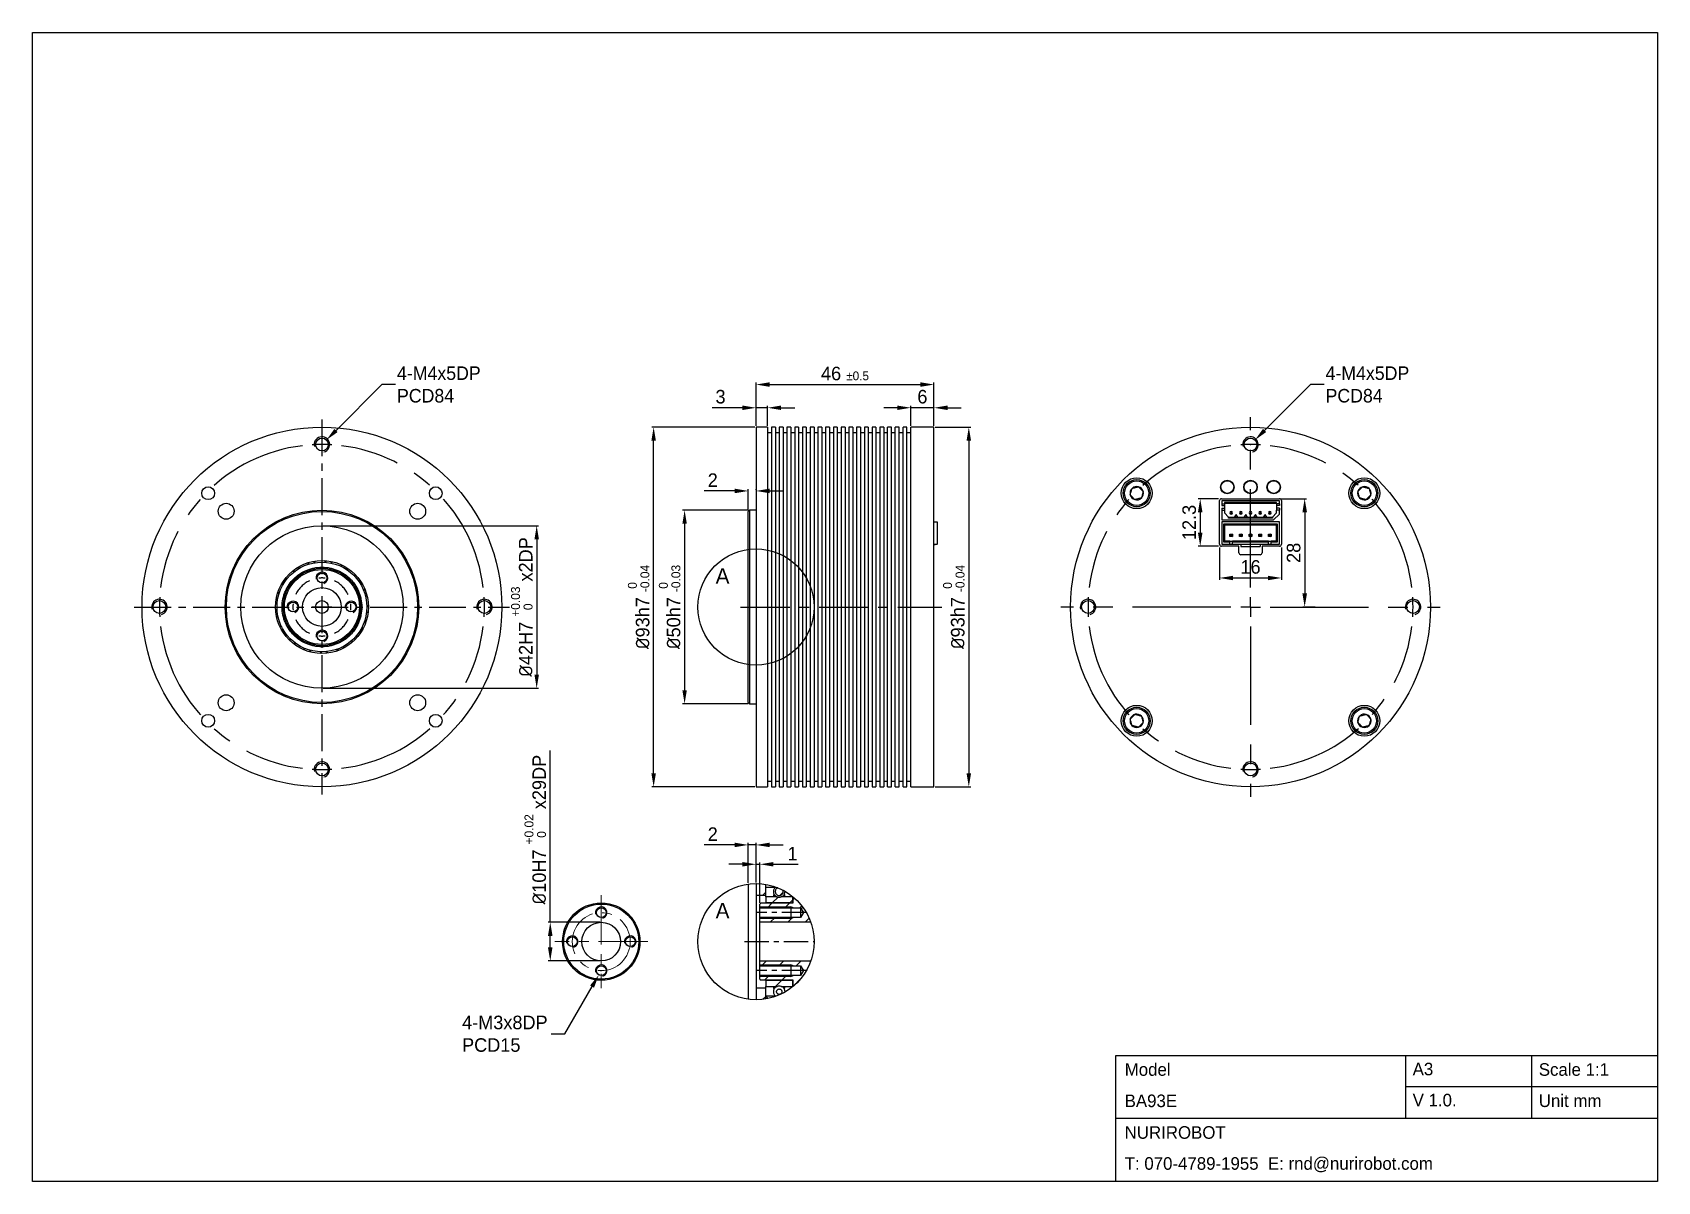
# Model space of a CAD drawing. Header units: millimetres. Extents: x 0 to 420, y 0 to 297.
import ezdxf

# ---------------------------------------------------------------- set-up
doc = ezdxf.new("R2010")
doc.units = ezdxf.units.MM
doc.header["$PDSIZE"] = -1
doc.linetypes.add('CENTERX2', pattern=[20.32, 12.7, -2.54, 2.54, -2.54])
doc.layers.add('외형선', color=7, linetype='Continuous', lineweight=25)
for name, color, linetype in [('중심선', 1, 'CENTERX2'), ('치수', 3, 'Continuous'), ('치수선', 3, 'Continuous')]:
    doc.layers.add(name, color=color, linetype=linetype)
doc.styles.get("Standard").update_dxf_attribs({"font": 'GOTHIC.TTF'})
doc.styles.add('누리로봇 문자스타일_20230829', font='GOTHIC.TTF')
doc.dimstyles.new('A3기본 치수스타일', dxfattribs={"dimtxt": 3.5, "dimasz": 3.5, "dimexe": 0.5, "dimexo": 0.3, "dimgap": 1, "dimtad": 1, "dimtoh": 1, "dimdec": 1, "dimzin": 12, "dimdsep": 46, "dimtxsty": '누리로봇 문자스타일_20230829', "dimcen": 0.09, "dimclrd": 3, "dimclre": 3, "dimclrt": 3, "dimadec": 0, "dimazin": 3, "dimtm": 1e-09, "dimtfac": 1, "dimtdec": 1, "dimtofl": 0, "dimtmove": 0, "dimatfit": 3, "dimfxl": 1, "dimfrac": 2, "dimarcsym": 0})
doc.dimstyles.new('A3지시선 치수스타일', dxfattribs={"dimtxt": 3.5, "dimasz": 3.5, "dimexe": 0.5, "dimexo": 0.3, "dimgap": 0.396875, "dimtad": 0, "dimtih": 1, "dimtoh": 1, "dimdec": 1, "dimzin": 12, "dimdsep": 46, "dimtxsty": '누리로봇 문자스타일_20230829', "dimcen": 0.09, "dimclrd": 3, "dimclre": 3, "dimclrt": 3, "dimadec": 0, "dimazin": 3, "dimtm": 1e-09, "dimtfac": 1, "dimtdec": 1, "dimtofl": 0, "dimtmove": 0, "dimatfit": 3, "dimfxl": 1, "dimfrac": 2, "dimarcsym": 0})
doc.dimstyles.new('A3치수선 초과 치수스타일', dxfattribs={"dimtxt": 3.5, "dimasz": 3.5, "dimexe": 0.5, "dimexo": 0.3, "dimgap": 1, "dimtad": 1, "dimdec": 1, "dimzin": 12, "dimdsep": 46, "dimtxsty": '누리로봇 문자스타일_20230829', "dimcen": 0.09, "dimclrd": 3, "dimclre": 3, "dimclrt": 3, "dimadec": 0, "dimazin": 3, "dimtm": 1e-09, "dimtfac": 1, "dimtdec": 1, "dimtofl": 0, "dimtmove": 0, "dimatfit": 3, "dimfxl": 1, "dimfrac": 2, "dimarcsym": 0})

msp = doc.modelspace()

# ---------------------------------------------------------------- texts
at = {"color": 3, "ltscale": 0.5, "char_height": 4, "width": 2.536, "attachment_point": 1, "style": '누리로봇 문자스타일_20230829'}
for insert in [(176.57, 158.52), (176.57, 72.02)]:
    msp.add_mtext('A', dxfattribs=dict(at, insert=insert))
at = {"lineweight": -3, "attachment_point": 1}
for s, insert, char_height, width in [('Model', (282.3, 30.58), 3.255, 10.7408), ('A3', (356.72, 30.7), 3.255, 12.1036), ('{\\fCentury Gothic|b0|i0|c0|p34;Scale 1:1}', (389.32, 30.58), 3.2548, 53.4053), ('BA93E', (282.28, 22.48), 3.255, 39.9112), ('V 1.0.', (356.72, 22.67), 3.255, 12.1036), ('Unit mm', (389.32, 22.5), 3.255, 53.4053), ('NURIROBOT', (282.28, 14.3), 3.255, 40.3813), ('T: 070-4789-1955  E: rnd@nurirobot.com', (282.29, 6.29), 3.2548, 85.2271), ('T: 070-4789-1955  E: rnd@nurirobot.com', (282.29, 6.29), 3.2548, 85.2271)]:
    msp.add_mtext(s, dxfattribs=dict(at, insert=insert, char_height=char_height, width=width))

# ---------------------------------------------------------------- blocks, each defined once
blk = doc.blocks.new('_D')
at = {"layer": 'Defpoints', "color": 0}
for p in [(322.31, 176.5), (328.81, 148.5), (331.78, 148.5)]:
    blk.add_point(p, dxfattribs=at)
at = {"layer": '치수', "color": 3, "lineweight": -2}
for p, q in [((322.61, 176.5), (329.31, 176.5)), ((328.81, 173), (328.81, 152)), ((331.48, 148.5), (328.31, 148.5))]:
    blk.add_line(p, q, dxfattribs=at)
at = {"layer": '치수', "color": 3}
for points in [[(328.23, 173), (329.4, 173), (328.81, 176.5)], [(328.23, 152), (329.4, 152), (328.81, 148.5)]]:
    blk.add_solid(points, dxfattribs=at)
at = {"layer": '치수', "color": 3, "insert": (325.97, 162.5), "char_height": 3.5, "attachment_point": 5, "rotation": 90, "style": '누리로봇 문자스타일_20230829'}
blk.add_mtext('28', dxfattribs=at)
blk = doc.blocks.new('_D_1')
at = {"layer": 'Defpoints', "color": 0}
for p in [(306.81, 164.2), (322.81, 164.2), (322.81, 156)]:
    blk.add_point(p, dxfattribs=at)
at = {"layer": '치수', "color": 3, "lineweight": -2}
for p, q in [((306.81, 163.9), (306.81, 155.5)), ((322.81, 163.9), (322.81, 155.5)), ((310.31, 156), (319.31, 156))]:
    blk.add_line(p, q, dxfattribs=at)
at = {"layer": '치수', "color": 3}
for points in [[(310.31, 156.58), (310.31, 155.42), (306.81, 156)], [(319.31, 156.58), (319.31, 155.42), (322.81, 156)]]:
    blk.add_solid(points, dxfattribs=at)
at = {"layer": '치수', "color": 3, "insert": (314.81, 158.84), "char_height": 3.5, "attachment_point": 5, "style": '누리로봇 문자스타일_20230829'}
blk.add_mtext('16', dxfattribs=at)
blk = doc.blocks.new('_D_2')
at = {"layer": 'Defpoints', "color": 0}
for p in [(306.81, 176.5), (301.81, 164.2), (306.81, 164.2)]:
    blk.add_point(p, dxfattribs=at)
at = {"layer": '치수', "color": 3, "lineweight": -2}
for p, q in [((306.51, 176.5), (301.31, 176.5)), ((301.81, 173), (301.81, 167.7)), ((306.51, 164.2), (301.31, 164.2))]:
    blk.add_line(p, q, dxfattribs=at)
at = {"layer": '치수', "color": 3}
for points in [[(301.23, 173), (302.4, 173), (301.81, 176.5)], [(301.23, 167.7), (302.4, 167.7), (301.81, 164.2)]]:
    blk.add_solid(points, dxfattribs=at)
at = {"layer": '치수', "color": 3, "insert": (298.97, 170.35), "char_height": 3.5, "attachment_point": 5, "rotation": 90, "style": '누리로봇 문자스타일_20230829'}
blk.add_mtext('12.3', dxfattribs=at)
blk = doc.blocks.new('SW_CENTERMARKSYMBOL_3')
at = {"layer": '중심선', "color": 0}
for start, end in [(96.9301, 173.0699), (86.535, 93.4651), (6.9301, 83.0699), (176.535, 183.465), (356.535, 3.465), (186.9301, 263.0699), (276.9301, 353.0699), (266.535, 273.465)]:
    blk.add_arc((-21, 0), 21, start, end, dxfattribs=at)
blk = doc.blocks.new('SW_CENTERMARKSYMBOL_4')
at = {"layer": '중심선', "color": 0}
for p, q in [((0, 2.54), (0, 24.52)), ((-2.54, 0), (-24.52, 0)), ((0, 0), (-1.27, 0)), ((0, 0), (0, 1.27)), ((0, 0), (0, -1.27)), ((0, 0), (1.27, 0)), ((2.54, 0), (24.52, 0)), ((0, -2.54), (0, -24.52))]:
    blk.add_line(p, q, dxfattribs=at)
blk = doc.blocks.new('_D_3')
at = {"layer": 'Defpoints', "color": 0}
for p in [(233, 206), (187, 195), (233, 195)]:
    blk.add_point(p, dxfattribs=at)
at = {"layer": '치수', "color": 3, "lineweight": -2}
for p, q in [((187, 195.3), (187, 206.5)), ((190.5, 206), (229.5, 206)), ((233, 195.3), (233, 206.5))]:
    blk.add_line(p, q, dxfattribs=at)
at = {"layer": '치수', "color": 3}
for points in [[(190.5, 206.58), (190.5, 205.42), (187, 206)], [(229.5, 206.58), (229.5, 205.42), (233, 206)]]:
    blk.add_solid(points, dxfattribs=at)
at = {"layer": '치수', "color": 3, "insert": (210, 208.84), "char_height": 3.5, "attachment_point": 5, "style": '누리로봇 문자스타일_20230829'}
blk.add_mtext('46 {\\H0.65x;%%P0.5}', dxfattribs=at)
blk = doc.blocks.new('_D_4')
at = {"layer": 'Defpoints', "color": 0}
for p in [(187, 200), (187, 195), (190, 195)]:
    blk.add_point(p, dxfattribs=at)
at = {"layer": '치수', "color": 3, "lineweight": -2}
for p, q in [((183.5, 200), (175.66, 200)), ((187, 195.3), (187, 200.5)), ((190, 200), (187, 200)), ((190, 195.3), (190, 200.5)), ((193.5, 200), (197, 200))]:
    blk.add_line(p, q, dxfattribs=at)
at = {"layer": '치수', "color": 3}
for points in [[(183.5, 200.58), (183.5, 199.42), (187, 200)], [(193.5, 200.58), (193.5, 199.42), (190, 200)]]:
    blk.add_solid(points, dxfattribs=at)
at = {"layer": '치수', "color": 3, "insert": (177.83, 202.84), "char_height": 3.5, "attachment_point": 5, "style": '누리로봇 문자스타일_20230829'}
blk.add_mtext('3', dxfattribs=at)
blk = doc.blocks.new('_D_5')
at = {"layer": 'Defpoints', "color": 0}
for p in [(227, 200), (227, 195), (233, 195)]:
    blk.add_point(p, dxfattribs=at)
at = {"layer": '치수', "color": 3, "lineweight": -2}
for p, q in [((223.5, 200), (220, 200)), ((227, 195.3), (227, 200.5)), ((233, 200), (227, 200)), ((233, 195.3), (233, 200.5)), ((236.5, 200), (240, 200))]:
    blk.add_line(p, q, dxfattribs=at)
at = {"layer": '치수', "color": 3}
for points in [[(223.5, 200.58), (223.5, 199.42), (227, 200)], [(236.5, 200.58), (236.5, 199.42), (233, 200)]]:
    blk.add_solid(points, dxfattribs=at)
at = {"layer": '치수', "color": 3, "insert": (230, 202.84), "char_height": 3.5, "attachment_point": 5, "style": '누리로봇 문자스타일_20230829'}
blk.add_mtext('6', dxfattribs=at)
blk = doc.blocks.new('_D_6')
at = {"layer": 'Defpoints', "color": 0}
for p in [(187, 178.5), (187, 178.5), (185, 173.2)]:
    blk.add_point(p, dxfattribs=at)
at = {"layer": '치수', "color": 3, "lineweight": -2}
for p, q in [((181.5, 178.5), (173.62, 178.5)), ((185, 173.5), (185, 179)), ((187, 178.8), (187, 179)), ((190.5, 178.5), (194, 178.5))]:
    blk.add_line(p, q, dxfattribs=at)
at = {"layer": '치수', "color": 3}
for points in [[(181.5, 179.08), (181.5, 177.92), (185, 178.5)], [(190.5, 179.08), (190.5, 177.92), (187, 178.5)]]:
    blk.add_solid(points, dxfattribs=at)
at = {"layer": '치수', "color": 3, "insert": (175.81, 181.29), "char_height": 3.5, "attachment_point": 5, "style": '누리로봇 문자스타일_20230829'}
blk.add_mtext('2', dxfattribs=at)
blk = doc.blocks.new('_D_8')
at = {"layer": 'Defpoints', "color": 0}
for p in [(185.3, 173.5), (168.54, 123.5), (185.3, 123.5)]:
    blk.add_point(p, dxfattribs=at)
at = {"layer": '치수', "color": 3, "lineweight": -2}
for p, q in [((185, 173.5), (168.04, 173.5)), ((168.54, 170), (168.54, 127)), ((185, 123.5), (168.04, 123.5))]:
    blk.add_line(p, q, dxfattribs=at)
at = {"layer": '치수', "color": 3}
for points in [[(167.96, 170), (169.12, 170), (168.54, 173.5)], [(167.96, 127), (169.12, 127), (168.54, 123.5)]]:
    blk.add_solid(points, dxfattribs=at)
at = {"layer": '치수', "color": 3, "insert": (164.69, 148.5), "char_height": 3.5, "attachment_point": 5, "rotation": 90, "style": '누리로봇 문자스타일_20230829'}
blk.add_mtext('{\\fISOCPEUR|b0|i0|c0|p34;%%C}50h7 {\\H0.66x;\\S 0^ -0.03;}', dxfattribs=at)
blk = doc.blocks.new('_D_9')
at = {"layer": 'Defpoints', "color": 0}
for p in [(74.81, 169.5), (74.81, 127.5), (130.31, 127.5)]:
    blk.add_point(p, dxfattribs=at)
at = {"layer": '치수', "color": 3, "lineweight": -2}
for p, q in [((75.11, 169.5), (130.81, 169.5)), ((130.31, 166), (130.31, 131)), ((75.11, 127.5), (130.81, 127.5))]:
    blk.add_line(p, q, dxfattribs=at)
at = {"layer": '치수', "color": 3}
for points in [[(129.73, 166), (130.9, 166), (130.31, 169.5)], [(129.73, 131), (130.9, 131), (130.31, 127.5)]]:
    blk.add_solid(points, dxfattribs=at)
at = {"layer": '치수', "color": 3, "insert": (126.46, 148.5), "char_height": 3.5, "attachment_point": 5, "rotation": 90, "style": '누리로봇 문자스타일_20230829'}
blk.add_mtext('{\\fISOCPEUR|b0|i0|c0|p34;%%C}42H7 {\\H0.66x;\\S+0.03^   0;} x2DP', dxfattribs=at)
blk = doc.blocks.new('SW_CENTERMARKSYMBOL_5')
at = {"layer": '중심선', "color": 0}
for p, q in [((-19.73, 0), (-22.27, 0)), ((-21, 1.27), (-21, -1.27))]:
    blk.add_line(p, q, dxfattribs=at)
for radius, start, end in [(21, 86.535, 93.4651), (21, 96.9301, 173.0699), (21, 6.9301, 83.0699), (3.75, 115.5958, 154.4042), (3.75, 83.8083, 96.1917), (3.75, 25.5958, 64.4042), (21, 176.535, 183.465), (3.75, 173.8083, 186.1917), (3.75, 353.8083, 6.1917), (21, 356.535, 3.465), (3.75, 205.5958, 244.4041), (3.75, 295.5958, 334.4042), (21, 186.9301, 263.0699), (3.75, 263.8083, 276.1917), (21, 276.9301, 353.0699), (21, 266.535, 273.465)]:
    blk.add_arc((-21, 0), radius, start, end, dxfattribs=at)
blk = doc.blocks.new('*D34')
at = {"color": 3, "lineweight": -2}
for p, q in [((330.31, 206), (318.45, 194.14)), ((333.81, 206), (330.31, 206)), ((314.72, 190.5), (314.9, 190.5)), ((314.81, 190.41), (314.81, 190.59))]:
    blk.add_line(p, q, dxfattribs=at)
at = {"color": 3}
blk.add_solid([(318.04, 194.55), (318.87, 193.73), (315.98, 191.67)], dxfattribs=at)
at = {"layer": 'Defpoints', "color": 0}
for p in [(313.65, 189.33), (315.98, 191.67)]:
    blk.add_point(p, dxfattribs=at)
at = {"color": 3, "insert": (334.21, 206), "char_height": 3.5, "attachment_point": 4, "style": '누리로봇 문자스타일_20230829'}
blk.add_mtext('{\\fPMingLiU|b0|i0|c129|p0;4-M4x5DP\\PPCD84}', dxfattribs=at)
blk = doc.blocks.new('*D35')
at = {"layer": 'Defpoints', "color": 0}
for p in [(233, 195), (233, 102), (242, 102)]:
    blk.add_point(p, dxfattribs=at)
at = {"layer": '치수', "color": 3, "lineweight": -2}
for p, q in [((233.3, 195), (242.5, 195)), ((242, 191.5), (242, 105.5)), ((233.3, 102), (242.5, 102))]:
    blk.add_line(p, q, dxfattribs=at)
at = {"layer": '치수', "color": 3}
for points in [[(241.42, 191.5), (242.58, 191.5), (242, 195)], [(241.42, 105.5), (242.58, 105.5), (242, 102)]]:
    blk.add_solid(points, dxfattribs=at)
at = {"layer": '치수', "color": 3, "insert": (238.14, 148.5), "char_height": 3.5, "attachment_point": 5, "rotation": 90, "style": '누리로봇 문자스타일_20230829'}
blk.add_mtext('{\\fISOCPEUR|b0|i0|c0|p34;%%C}93h7 {\\H0.66x;\\S 0^ -0.04;}', dxfattribs=at)
blk = doc.blocks.new('*D63')
at = {"layer": 'Defpoints', "color": 0}
for p in [(73.65, 189.33), (75.98, 191.67)]:
    blk.add_point(p, dxfattribs=at)
at = {"layer": '치수선', "color": 3, "lineweight": -2}
for p, q in [((90.31, 206), (78.45, 194.14)), ((93.81, 206), (90.31, 206)), ((74.72, 190.5), (74.9, 190.5)), ((74.81, 190.41), (74.81, 190.59))]:
    blk.add_line(p, q, dxfattribs=at)
at = {"layer": '치수선', "color": 3}
blk.add_solid([(78.04, 194.55), (78.87, 193.73), (75.98, 191.67)], dxfattribs=at)
at = {"layer": '치수선', "color": 3, "insert": (94.21, 206), "char_height": 3.5, "attachment_point": 4, "style": '누리로봇 문자스타일_20230829'}
blk.add_mtext('{\\fPMingLiU|b0|i0|c129|p0;\\C3;4-M4x5DP\\PPCD84}', dxfattribs=at)
blk = doc.blocks.new('*D65')
at = {"layer": 'Defpoints', "color": 0}
for p in [(147, 67), (133.82, 57), (147, 57)]:
    blk.add_point(p, dxfattribs=at)
at = {"layer": '치수선', "color": 3, "lineweight": -2}
for p, q in [((133.82, 67), (133.82, 111.4)), ((146.7, 67), (133.32, 67)), ((133.82, 60.5), (133.82, 63.5)), ((146.7, 57), (133.32, 57))]:
    blk.add_line(p, q, dxfattribs=at)
at = {"layer": '치수선', "color": 3}
for points in [[(133.23, 63.5), (134.4, 63.5), (133.82, 67)], [(133.23, 60.5), (134.4, 60.5), (133.82, 57)]]:
    blk.add_solid(points, dxfattribs=at)
at = {"layer": '치수선', "color": 3, "insert": (129.96, 90.95), "char_height": 3.5, "attachment_point": 5, "rotation": 90, "style": '누리로봇 문자스타일_20230829'}
blk.add_mtext('{\\fISOCPEUR|b0|i0|c0|p34;%%C}10H7 {\\H0.66x;\\S+0.02^   0;} x29DP', dxfattribs=at)
blk = doc.blocks.new('*D68')
at = {"layer": 'Defpoints', "color": 0}
for p in [(147.62, 55.58), (146.37, 53.42)]:
    blk.add_point(p, dxfattribs=at)
at = {"layer": '치수선', "color": 3, "lineweight": -2}
for p, q in [((146.91, 54.5), (147.09, 54.5)), ((147, 54.41), (147, 54.59)), ((137.57, 38.17), (144.62, 50.39)), ((134.07, 38.17), (137.57, 38.17))]:
    blk.add_line(p, q, dxfattribs=at)
at = {"layer": '치수선', "color": 3}
blk.add_solid([(144.12, 50.68), (145.13, 50.09), (146.37, 53.42)], dxfattribs=at)
at = {"layer": '치수선', "color": 3, "insert": (111.03, 38.17), "char_height": 3.5, "attachment_point": 4, "style": '누리로봇 문자스타일_20230829'}
blk.add_mtext('4-M3x8DP\\PPCD15', dxfattribs=at)
blk = doc.blocks.new('*D103')
at = {"layer": 'Defpoints', "color": 0}
for p in [(187, 82), (187, 77), (188, 71.69)]:
    blk.add_point(p, dxfattribs=at)
at = {"layer": '치수선', "color": 3, "lineweight": -2}
for p, q in [((183.5, 82), (180, 82)), ((187, 77.3), (187, 82.5)), ((187, 82), (188, 82)), ((188, 71.99), (188, 82.5)), ((191.5, 82), (197.9, 82))]:
    blk.add_line(p, q, dxfattribs=at)
at = {"layer": '치수선', "color": 3}
for points in [[(183.5, 82.58), (183.5, 81.42), (187, 82)], [(191.5, 82.58), (191.5, 81.42), (188, 82)]]:
    blk.add_solid(points, dxfattribs=at)
at = {"layer": '치수선', "color": 3, "insert": (196.45, 84.75), "char_height": 3.5, "attachment_point": 5, "style": '누리로봇 문자스타일_20230829'}
blk.add_mtext('1', dxfattribs=at)
blk = doc.blocks.new('*D108')
at = {"layer": 'Defpoints', "color": 0}
for p in [(160.54, 195), (187, 195), (187, 102)]:
    blk.add_point(p, dxfattribs=at)
at = {"layer": '치수', "color": 3, "lineweight": -2}
for p, q in [((186.7, 195), (160.04, 195)), ((160.54, 105.5), (160.54, 191.5)), ((186.7, 102), (160.04, 102))]:
    blk.add_line(p, q, dxfattribs=at)
at = {"layer": '치수', "color": 3}
for points in [[(159.96, 191.5), (161.12, 191.5), (160.54, 195)], [(159.96, 105.5), (161.12, 105.5), (160.54, 102)]]:
    blk.add_solid(points, dxfattribs=at)
at = {"layer": '치수', "color": 3, "insert": (156.69, 148.5), "char_height": 3.5, "attachment_point": 5, "rotation": 90, "style": '누리로봇 문자스타일_20230829'}
blk.add_mtext('{\\fISOCPEUR|b0|i0|c0|p34;%%C}93h7 {\\H0.66x;\\S 0^ -0.04;}', dxfattribs=at)
blk = doc.blocks.new('*D110')
at = {"layer": 'Defpoints', "color": 0}
for p in [(187, 87), (185, 76.87), (187, 77)]:
    blk.add_point(p, dxfattribs=at)
at = {"layer": '치수선', "color": 3, "lineweight": -2}
for p, q in [((181.5, 87), (173.62, 87)), ((185, 77.17), (185, 87.5)), ((187, 87), (185, 87)), ((187, 77.3), (187, 87.5)), ((190.5, 87), (194, 87))]:
    blk.add_line(p, q, dxfattribs=at)
at = {"layer": '치수선', "color": 3}
for points in [[(181.5, 87.58), (181.5, 86.42), (185, 87)], [(190.5, 87.58), (190.5, 86.42), (187, 87)]]:
    blk.add_solid(points, dxfattribs=at)
at = {"layer": '치수선', "color": 3, "insert": (175.81, 89.79), "char_height": 3.5, "attachment_point": 5, "style": '누리로봇 문자스타일_20230829'}
blk.add_mtext('2', dxfattribs=at)

# ---------------------------------------------------------------- dimensions: what is measured, and where the dimension line sits
dim = msp.add_diameter_dim_2p(p1=(313.65, 189.33), p2=(315.98, 191.67), text='{\\fPMingLiU|b0|i0|c129|p0;4-M4x5DP\\PPCD84}', dimstyle='A3지시선 치수스타일')
dim.commit()
dim.dimension.update_dxf_attribs({"geometry": '*D34', "text_midpoint": (347.71, 206), "dimtype": 163})
at = {"layer": '치수'}
dim = msp.add_linear_dim(base=(233, 206), p1=(187, 195), p2=(233, 195), text='<> {\\H0.65x;%%P0.5}', dimstyle='A3기본 치수스타일', override={"dimtmove": 0}, dxfattribs=at)
dim.commit()
dim.dimension.update_dxf_attribs({"geometry": '_D_3', "text_midpoint": (210, 206), "dimtype": 160})
for base, p1, p2, override, picture, middle in [((187, 200), (190, 195), (187, 195), {"dimtofl": 1}, '_D_4', (177.83, 200)), ((227, 200), (233, 195), (227, 195), {"dimtofl": 1, "dimtmove": 0}, '_D_5', (230, 200))]:
    dim = msp.add_linear_dim(base=base, p1=p1, p2=p2, dimstyle='A3기본 치수스타일', override=override, dxfattribs=at)
    dim.commit()
    dim.dimension.update_dxf_attribs({"geometry": picture, "text_midpoint": middle, "dimtype": 160})
for base, p1, p2, text, picture, middle in [((160.54, 195), (187, 102), (187, 195), '{\\fISOCPEUR|b0|i0|c0|p34;%%C}<>h7 {\\H0.66x;\\S 0^ -0.04;}', '*D108', (160.54, 148.5)), ((168.54, 123.5), (185.3, 173.5), (185.3, 123.5), '{\\fISOCPEUR|b0|i0|c0|p34;%%C}<>h7 {\\H0.66x;\\S 0^ -0.03;}', '_D_8', (168.54, 148.5)), ((130.31, 127.5), (74.81, 169.5), (74.81, 127.5), '{\\fISOCPEUR|b0|i0|c0|p34;%%C}<>H7 {\\H0.66x;\\S+0.03^   0;} x2DP', '_D_9', (130.31, 148.5))]:
    dim = msp.add_linear_dim(base=base, p1=p1, p2=p2, angle=90, text=text, dimstyle='A3기본 치수스타일', dxfattribs=at)
    dim.commit()
    dim.dimension.update_dxf_attribs({"geometry": picture, "text_midpoint": middle, "dimtype": 160})
dim = msp.add_linear_dim(base=(242, 102), p1=(233, 195), p2=(233, 102), angle=90, text='{\\fISOCPEUR|b0|i0|c0|p34;%%C}<>h7 {\\H0.66x;\\S 0^ -0.04;}', dimstyle='A3기본 치수스타일', dxfattribs=at)
dim.commit()
dim.dimension.update_dxf_attribs({"geometry": '*D35', "text_midpoint": (238.14, 148.5)})
dim = msp.add_linear_dim(base=(187, 178.5), p1=(185, 173.2), p2=(187, 178.5), dimstyle='A3기본 치수스타일', dxfattribs=at)
dim.commit()
dim.dimension.update_dxf_attribs({"geometry": '_D_6', "text_midpoint": (175.81, 178.5), "dimtype": 160})
for base, p1, p2, picture, middle in [((301.81, 164.2), (306.81, 176.5), (306.81, 164.2), '_D_2', (298.97, 170.35)), ((328.81, 148.5), (322.31, 176.5), (331.78, 148.5), '_D', (325.97, 162.5))]:
    dim = msp.add_linear_dim(base=base, p1=p1, p2=p2, angle=90, dimstyle='A3기본 치수스타일', dxfattribs=at)
    dim.commit()
    dim.dimension.update_dxf_attribs({"geometry": picture, "text_midpoint": middle})
dim = msp.add_linear_dim(base=(322.81, 156), p1=(306.81, 164.2), p2=(322.81, 164.2), dimstyle='A3기본 치수스타일', dxfattribs=at)
dim.commit()
dim.dimension.update_dxf_attribs({"geometry": '_D_1', "text_midpoint": (314.81, 158.84)})
at = {"layer": '치수선'}
for p1, p2, text, picture, middle in [((73.65, 189.33), (75.98, 191.67), '{\\fPMingLiU|b0|i0|c129|p0;\\C3;4-M4x5DP\\PPCD84}', '*D63', (107.71, 206)), ((147.62, 55.58), (146.37, 53.42), '4-M3x8DP\\PPCD15', '*D68', (122.35, 38.17))]:
    dim = msp.add_diameter_dim_2p(p1=p1, p2=p2, text=text, dimstyle='A3지시선 치수스타일', dxfattribs=at)
    dim.commit()
    dim.dimension.update_dxf_attribs({"geometry": picture, "text_midpoint": middle, "dimtype": 163})
dim = msp.add_linear_dim(base=(133.82, 57), p1=(147, 67), p2=(147, 57), angle=90, text='{\\fISOCPEUR|b0|i0|c0|p34;%%C}<>H7 {\\H0.66x;\\S+0.02^   0;} x29DP', dimstyle='A3치수선 초과 치수스타일', dxfattribs=at)
dim.commit()
dim.dimension.update_dxf_attribs({"geometry": '*D65', "text_midpoint": (133.82, 90.95), "dimtype": 160})
for base, p1, picture, middle in [((187, 87), (185, 76.87), '*D110', (175.81, 87)), ((187, 82), (188, 71.69), '*D103', (196.45, 82))]:
    dim = msp.add_linear_dim(base=base, p1=p1, p2=(187, 77), dimstyle='A3기본 치수스타일', override={"dimtofl": 1}, dxfattribs=at)
    dim.commit()
    dim.dimension.update_dxf_attribs({"geometry": picture, "text_midpoint": middle, "dimtype": 160})

# ---------------------------------------------------------------- linework, layer by layer
at = {"color": 7, "linetype": 'Continuous', "lineweight": 25}
for p, q in [((185, 76.87), (185, 47.13)), ((187, 77), (187, 47)), ((189.5, 73.6), (189.5, 76.79)), ((191.88, 76), (189.5, 76)), ((191.88, 76), (191.88, 75.95)), ((187, 74), (189.5, 74)), ((188.3, 71.99), (188, 71.69)), ((188, 52.3), (188, 71.69)), ((188.3, 71.99), (196.6, 71.99)), ((192.46, 73.6), (189.5, 73.6)), ((189.5, 73.6), (189.5, 72.3)), ((196.2, 72), (189.8, 72)), ((196.5, 73.6), (193.54, 73.6)), ((196.5, 73.61), (196.5, 73.6)), ((196.5, 72.3), (196.5, 73.6)), ((196.6, 73.5), (196.63, 73.5)), ((196.6, 71.99), (196.6, 73.5)), ((188, 71), (196, 71)), ((196, 68), (188, 68)), ((201.14, 67), (188, 67)), ((188, 57), (201.14, 57)), ((188, 56), (196, 56)), ((196, 53), (188, 53)), ((188, 52.3), (188.3, 52)), ((196.6, 52), (188.3, 52)), ((189.5, 51.7), (189.5, 50.4)), ((189.8, 52), (196.2, 52)), ((196.5, 50.4), (196.5, 51.7)), ((196.6, 50.5), (196.6, 52)), ((196.65, 50.5), (196.6, 50.5)), ((189.5, 50), (187, 50)), ((189.5, 50.4), (192.46, 50.4)), ((189.5, 47.21), (189.5, 50.4)), ((189.5, 48), (191.88, 48)), ((191.88, 48.07), (191.88, 48)), ((193.54, 50.4), (196.5, 50.4)), ((196.5, 50.39), (196.5, 50.4))]:
    msp.add_line(p, q, dxfattribs=at)
at = {"color": 4, "linetype": 'Continuous', "lineweight": 18}
for p, q in [((187, 76.77), (187.23, 77)), ((188.72, 74), (189.5, 74.78)), ((189.96, 70.75), (191.21, 71.99)), ((191.21, 72), (192.74, 73.52)), ((193.15, 73.93), (194.02, 74.81)), ((194.45, 70.75), (195.7, 71.99)), ((195.7, 72), (196.5, 72.8)), ((196.6, 72.9), (196.94, 73.23)), ((190.7, 67), (191.95, 68.25)), ((195.19, 67), (196.44, 68.25)), ((198.32, 70.75), (198.81, 71.24)), ((198.5, 70.31), (199.08, 70.89)), ((199.68, 67), (200.73, 68.04)), ((188.43, 55.75), (189.68, 57)), ((192.92, 55.75), (194.17, 57)), ((197.41, 55.75), (198.66, 57)), ((189.18, 52), (190.42, 53.25)), ((192.06, 50.4), (193.66, 52)), ((193.67, 52), (194.91, 53.25)), ((196.65, 50.5), (198.36, 52.21)), ((187, 49.83), (187.17, 50)), ((188.77, 47.1), (189.5, 47.84)), ((190.11, 47.33), (189.5, 47.93))]:
    msp.add_line(p, q, dxfattribs=at)
at = {"color": 8, "linetype": 'Continuous', "lineweight": 25}
for p, q in [((189.8, 71.99), (189.8, 72)), ((196.2, 72), (196.2, 71.99)), ((189.8, 52), (189.8, 52)), ((196.2, 52), (196.2, 52))]:
    msp.add_line(p, q, dxfattribs=at)
at = {"lineweight": -3}
msp.add_line((354.9, 32.55), (354.9, 16.38), dxfattribs=at)
at = {"lineweight": -3, "ltscale": 3}
for p, q in [((387.45, 32.55), (387.45, 16.38)), ((354.9, 24.52), (420, 24.52)), ((354.9, 24.52), (420, 24.52)), ((280, 16.38), (420, 16.38)), ((280, 16.38), (420, 16.38))]:
    msp.add_line(p, q, dxfattribs=at)
msp.add_lwpolyline([(0, 297), (420, 297), (420, 0), (0, 0)], close=True)
at = {"color": 7, "linetype": 'Continuous', "lineweight": 25}
for points in [[(188, 70.75), (198.5, 70.75), (199.25, 69.5), (198.5, 68.25)], [(198.5, 70.75), (198.5, 68.25), (188, 68.25)], [(188, 55.75), (198.5, 55.75), (199.25, 54.5), (198.5, 53.25)], [(198.5, 55.75), (198.5, 53.25), (188, 53.25)]]:
    msp.add_lwpolyline(points, dxfattribs=at)
for points in [[(196.56, 70.75), (196, 71), (196, 68), (196.56, 68.25)], [(196.56, 55.75), (196, 56), (196, 53), (196.56, 53.25)]]:
    msp.add_lwpolyline(points)
at = {"lineweight": -3, "ltscale": 3}
msp.add_lwpolyline([(280, 0), (280, 32.55), (420, 32.55), (420, 0)], close=True, dxfattribs=at)
msp.add_lwpolyline([(280, 0), (280, 32.55), (420, 32.55), (420, 0)], close=True, dxfattribs=at)
at = {"color": 6, "ltscale": 2.5}
msp.add_circle((187, 148.5), 15, dxfattribs=at)
at = {"color": 6}
msp.add_circle((187, 62), 15, dxfattribs=at)
for centre in [(147, 69.5), (139.5, 62), (154.5, 62), (147, 54.5)]:
    msp.add_circle(centre, 1.25)
for centre, radius, start, end in [((74.81, 190.5), 2, 285, 195), ((314.81, 190.5), 2, 285, 195), ((74.81, 156), 1.5, 290.6175, 192.0557), ((32.81, 148.5), 2, 285, 195), ((67.31, 148.5), 1.5, 290.6175, 192.0557), ((82.31, 148.5), 1.5, 290.6175, 192.0557), ((116.81, 148.5), 2, 285, 195), ((272.81, 148.5), 2, 285, 195), ((356.81, 148.5), 2, 285, 195), ((74.81, 141), 1.5, 290.6175, 192.0557), ((74.81, 106.5), 2, 285, 195), ((314.81, 106.5), 2, 285, 195), ((147, 69.5), 1.5, 285, 195), ((139.5, 62), 1.5, 285, 195), ((154.5, 62), 1.5, 285, 195), ((147, 54.5), 1.5, 285, 195)]:
    msp.add_arc(centre, radius, start, end)
at = {"color": 7, "linetype": 'Continuous', "lineweight": 25}
for centre, radius, start, end in [((189.8, 72.3), 0.3, 180, 270), ((193, 75), 1.5, 248.9605, 291.0395), ((196.2, 72.3), 0.3, 270, 0), ((189.8, 51.7), 0.3, 90, 180), ((193, 49), 1.5, 68.9605, 111.0395), ((196.2, 51.7), 0.3, 0, 90)]:
    msp.add_arc(centre, radius, start, end, dxfattribs=at)
for points, knots in [([(191.88, 75.94), (191.84, 75.89), (191.72, 75.76), (191.58, 75.48), (191.49, 75.13), (191.5, 74.74), (191.6, 74.36), (191.79, 74.04), (192.04, 73.79), (192.24, 73.65), (192.35, 73.61), (192.36, 73.6)], [0, 0, 0, 0, 0.069058, 0.194284, 0.326275, 0.464525, 0.609654, 0.742145, 0.871694, 0.983776, 1, 1, 1, 1]), ([(192.61, 75.91), (192.58, 75.9), (192.44, 75.84), (192.23, 75.67), (192.04, 75.38), (191.95, 75.03), (191.98, 74.68), (192.13, 74.36), (192.38, 74.11), (192.68, 73.95), (192.9, 73.93), (193, 73.92)], [0.5616001, 0.5616001, 0.5616001, 0.5616001, 0.57702, 0.6307056, 0.6843909, 0.7380766, 0.791762, 0.8454474, 0.8991331, 0.9528185, 1, 1, 1, 1]), ([(189.5, 72.3), (189.5, 72.3), (189.5, 72.3), (189.5, 72.23), (189.5, 72.15), (189.5, 72.01), (189.5, 71.99)], [0, 0, 0, 0, 0.0714051, 0.5046137, 0.9376032, 1, 1, 1, 1]), ([(191.65, 74.32), (191.63, 74.29), (191.55, 74.15), (191.5, 73.9), (191.51, 73.69), (191.51, 73.6)], [0, 0, 0, 0, 0.146946, 0.641683, 1, 1, 1, 1]), ([(193, 73.92), (193.1, 73.93), (193.3, 73.95), (193.6, 74.09), (193.84, 74.32), (194, 74.64), (194.05, 74.97), (194.01, 75.18), (193.98, 75.28)], [0, 0, 0, 0, 0.0469252, 0.0938502, 0.147536, 0.2012212, 0.2549068, 0.3004083, 0.3004083, 0.3004083, 0.3004083]), ([(193.63, 73.6), (193.69, 73.63), (193.83, 73.69), (194.05, 73.87), (194.26, 74.11), (194.42, 74.42), (194.49, 74.73), (194.5, 74.92), (194.5, 74.99)], [0, 0, 0, 0, 0.0658207, 0.1712395, 0.2868284, 0.4101682, 0.5401711, 0.6157989, 0.6157989, 0.6157989, 0.6157989]), ([(194.49, 73.6), (194.49, 73.7), (194.5, 73.93), (194.44, 74.18), (194.36, 74.31), (194.35, 74.33)], [0, 0, 0, 0, 0.3937836, 0.9327848, 1, 1, 1, 1]), ([(196.5, 71.99), (196.5, 72.01), (196.5, 72.22), (196.5, 72.29), (196.5, 72.3), (196.5, 72.3)], [0, 0, 0, 0, 0.073014, 0.929316, 1, 1, 1, 1]), ([(189.5, 52), (189.5, 51.96), (189.5, 51.83), (189.5, 51.73), (189.5, 51.71), (189.5, 51.7)], [0, 0, 0, 0, 0.215258, 0.607875, 1, 1, 1, 1]), ([(191.51, 50.44), (191.51, 50.37), (191.51, 50.16), (191.57, 49.91), (191.65, 49.77), (191.67, 49.74)], [0, 0, 0, 0, 0.312097, 0.866384, 1, 1, 1, 1]), ([(196.5, 51.7), (196.5, 51.72), (196.5, 51.75), (196.5, 51.96), (196.5, 52)], [0, 0, 0, 0, 0.784567, 1, 1, 1, 1]), ([(192.32, 50.4), (192.28, 50.38), (192.15, 50.32), (191.96, 50.16), (191.74, 49.91), (191.58, 49.6), (191.49, 49.24), (191.5, 48.85), (191.61, 48.48), (191.76, 48.2), (191.88, 48.08), (191.92, 48.04)], [0, 0, 0, 0, 0.04845, 0.154913, 0.271648, 0.396209, 0.5275, 0.665017, 0.809376, 0.941164, 1, 1, 1, 1]), ([(193, 48.37), (193.08, 48.38), (193.23, 48.4), (193.44, 48.52), (193.6, 48.69), (193.69, 48.91), (193.7, 49.15), (193.64, 49.38), (193.5, 49.57), (193.3, 49.71), (193.07, 49.77), (192.84, 49.76), (192.62, 49.66), (192.44, 49.5), (192.33, 49.3), (192.29, 49.06), (192.33, 48.83), (192.45, 48.62), (192.63, 48.46), (192.82, 48.38), (192.95, 48.38), (193, 48.37)], [0, 0, 0, 0, 0.053689, 0.107378, 0.161066, 0.214755, 0.268444, 0.322133, 0.375821, 0.42951, 0.483198, 0.536887, 0.590576, 0.644265, 0.697954, 0.751642, 0.805331, 0.85902, 0.912708, 0.966397, 1, 1, 1, 1]), ([(194.5, 49.01), (194.5, 49.1), (194.49, 49.32), (194.4, 49.66), (194.2, 49.99), (193.97, 50.24), (193.77, 50.35), (193.69, 50.4)], [0.3763769, 0.3763769, 0.3763769, 0.3763769, 0.4738896, 0.6219448, 0.7571053, 0.8892672, 1, 1, 1, 1]), ([(194.33, 49.75), (194.35, 49.79), (194.44, 49.95), (194.5, 50.17), (194.49, 50.35), (194.49, 50.4)], [0, 0, 0, 0, 0.234477, 0.770706, 1, 1, 1, 1])]:
    msp.add_open_spline(points, degree=3, knots=knots, dxfattribs=at)
for points in [[(192.03, 76.13), (191.98, 76.09), (191.93, 76.04), (191.88, 76)], [(191.88, 48), (191.93, 47.96), (191.98, 47.91), (192.03, 47.87)]]:
    msp.add_open_spline(points, degree=3, dxfattribs=at)
at = {"layer": '외형선', "linetype": 'Continuous', "lineweight": 25}
for p, q in [((190, 195), (187, 195)), ((187, 195), (187, 102)), ((190, 195), (190, 102)), ((191, 193.5), (190, 193.5)), ((192, 195), (191, 195)), ((191, 195), (191, 102)), ((192, 195), (192, 102)), ((193, 193.5), (192, 193.5)), ((194, 195), (193, 195)), ((193, 195), (193, 102)), ((194, 195), (194, 102)), ((195, 193.5), (194, 193.5)), ((196, 195), (195, 195)), ((195, 195), (195, 102)), ((196, 195), (196, 102)), ((197, 193.5), (196, 193.5)), ((198, 195), (197, 195)), ((197, 195), (197, 102)), ((198, 195), (198, 102)), ((199, 193.5), (198, 193.5)), ((200, 195), (199, 195)), ((199, 195), (199, 102)), ((200, 195), (200, 102)), ((201, 193.5), (200, 193.5)), ((202, 195), (201, 195)), ((201, 195), (201, 102)), ((202, 195), (202, 102)), ((203, 193.5), (202, 193.5)), ((204, 195), (203, 195)), ((203, 195), (203, 102)), ((204, 195), (204, 102)), ((205, 193.5), (204, 193.5)), ((206, 195), (205, 195)), ((205, 195), (205, 102)), ((206, 195), (206, 102)), ((207, 193.5), (206, 193.5)), ((208, 195), (207, 195)), ((207, 195), (207, 102)), ((208, 195), (208, 102)), ((209, 193.5), (208, 193.5)), ((210, 195), (209, 195)), ((209, 195), (209, 102)), ((210, 195), (210, 102)), ((211, 193.5), (210, 193.5)), ((212, 195), (211, 195)), ((211, 195), (211, 102)), ((212, 195), (212, 102)), ((213, 193.5), (212, 193.5)), ((214, 195), (213, 195)), ((213, 195), (213, 102)), ((214, 195), (214, 102)), ((215, 193.5), (214, 193.5)), ((216, 195), (215, 195)), ((215, 195), (215, 102)), ((216, 195), (216, 102)), ((217, 193.5), (216, 193.5)), ((218, 195), (217, 195)), ((217, 195), (217, 102)), ((218, 195), (218, 102)), ((219, 193.5), (218, 193.5)), ((220, 195), (219, 195)), ((219, 195), (219, 102)), ((220, 195), (220, 102)), ((221, 193.5), (220, 193.5)), ((222, 195), (221, 195)), ((221, 102), (221, 195)), ((222, 102), (222, 195)), ((223, 193.5), (222, 193.5)), ((224, 195), (223, 195)), ((223, 102), (223, 195)), ((224, 102), (224, 195)), ((225, 193.5), (224, 193.5)), ((226, 195), (225, 195)), ((225, 102), (225, 195)), ((226, 102), (226, 195)), ((227, 193.5), (226, 193.5)), ((233, 195), (227, 195)), ((227, 102), (227, 195)), ((233, 181.38), (233, 195)), ((233, 102), (233, 181.38)), ((307.31, 176.5), (322.31, 176.5)), ((185.3, 173.5), (185, 173.2)), ((185, 123.8), (185, 173.2)), ((187, 173.5), (185.3, 173.5)), ((185.3, 173.5), (185.3, 123.5)), ((306.81, 164.7), (306.81, 176)), ((307.36, 175.93), (307.36, 175.21)), ((322.26, 175.93), (307.36, 175.93)), ((307.36, 175.21), (308.06, 175.21)), ((307.36, 175.21), (307.36, 174.74)), ((307.36, 174.74), (308.06, 174.74)), ((307.36, 174.04), (308.06, 174.04)), ((307.36, 174.04), (307.36, 173.56)), ((307.36, 173.56), (307.36, 171.03)), ((307.36, 173.56), (308.06, 173.56)), ((321.56, 175.48), (308.06, 175.48)), ((308.06, 175.48), (308.06, 175.21)), ((321.56, 175.23), (308.06, 175.23)), ((308.06, 175.21), (308.06, 174.74)), ((308.06, 174.74), (308.06, 174.04)), ((308.06, 174.04), (308.06, 173.56)), ((308.06, 173.56), (308.06, 172.82)), ((308.06, 172.82), (309.15, 171.73)), ((309.81, 173.2), (309.81, 172.86)), ((309.81, 172.5), (309.81, 172.85)), ((311.06, 172.43), (310.56, 171.73)), ((311.56, 171.73), (311.06, 172.43)), ((312.31, 173.2), (312.31, 172.86)), ((312.31, 172.5), (312.31, 172.85)), ((313.56, 172.43), (313.06, 171.73)), ((314.06, 171.73), (313.56, 172.43)), ((314.81, 173.2), (314.81, 172.86)), ((314.81, 172.5), (314.81, 172.85)), ((316.06, 172.43), (315.56, 171.73)), ((316.56, 171.73), (316.06, 172.43)), ((317.31, 173.2), (317.31, 172.86)), ((317.31, 172.5), (317.31, 172.85)), ((318.56, 172.43), (318.06, 171.73)), ((319.06, 171.73), (318.56, 172.43)), ((319.81, 173.2), (319.81, 172.86)), ((319.81, 172.5), (319.81, 172.85)), ((320.47, 171.73), (321.56, 172.82)), ((320.76, 171.03), (322.26, 172.53)), ((321.56, 175.21), (321.56, 175.48)), ((322.26, 175.21), (321.56, 175.21)), ((321.56, 175.21), (321.56, 174.74)), ((322.26, 174.74), (321.56, 174.74)), ((321.56, 174.74), (321.56, 174.04)), ((321.56, 174.04), (321.56, 173.56)), ((322.26, 174.04), (321.56, 174.04)), ((321.56, 172.82), (321.56, 173.56)), ((322.26, 173.56), (321.56, 173.56)), ((322.26, 175.21), (322.26, 175.93)), ((322.26, 175.21), (322.26, 174.74)), ((322.26, 174.04), (322.26, 173.56)), ((322.26, 172.53), (322.26, 173.56)), ((322.81, 176), (322.81, 164.7)), ((233, 170.53), (233.8, 170.53)), ((233.8, 170.53), (233.8, 164.73)), ((307.36, 171.03), (320.76, 171.03)), ((322.26, 170.53), (307.36, 170.53)), ((307.36, 170.53), (307.36, 164.73)), ((307.91, 165.28), (307.91, 169.98)), ((308.16, 169.73), (307.91, 169.98)), ((307.91, 169.98), (321.71, 169.98)), ((308.16, 165.53), (308.16, 169.73)), ((308.16, 169.73), (321.46, 169.73)), ((309.15, 171.73), (310.56, 171.73)), ((309.15, 171.48), (309.15, 171.73)), ((320.47, 171.48), (309.15, 171.48)), ((311.56, 171.73), (310.56, 171.73)), ((311.56, 171.73), (313.06, 171.73)), ((314.06, 171.73), (313.06, 171.73)), ((314.06, 171.73), (315.56, 171.73)), ((316.56, 171.73), (315.56, 171.73)), ((316.56, 171.73), (318.06, 171.73)), ((319.06, 171.73), (318.06, 171.73)), ((319.06, 171.73), (320.47, 171.73)), ((320.47, 171.73), (320.47, 171.48)), ((321.46, 169.73), (321.71, 169.98)), ((321.46, 169.73), (321.46, 165.53)), ((321.71, 169.98), (321.71, 165.28)), ((322.26, 164.73), (322.26, 170.53)), ((233, 164.73), (233.8, 164.73)), ((233.8, 164.73), (233, 164.46)), ((311.81, 164.2), (307.31, 164.2)), ((307.36, 164.73), (309.46, 164.73)), ((308.16, 165.53), (307.91, 165.28)), ((309.46, 165.28), (307.91, 165.28)), ((309.46, 165.53), (308.16, 165.53)), ((309.46, 165.53), (309.46, 165.28)), ((309.46, 165.53), (310.16, 165.53)), ((309.46, 164.73), (309.46, 165.28)), ((309.46, 164.73), (310.16, 164.73)), ((309.49, 166.71), (309.49, 167.35)), ((309.49, 167.35), (309.69, 167.15)), ((309.49, 167.35), (310.13, 167.35)), ((309.69, 166.91), (309.49, 166.71)), ((310.13, 166.71), (309.49, 166.71)), ((309.69, 167.15), (309.69, 166.91)), ((309.93, 167.15), (309.69, 167.15)), ((309.69, 166.91), (309.93, 166.91)), ((310.13, 167.35), (309.93, 167.15)), ((309.93, 166.91), (309.93, 167.15)), ((309.93, 166.91), (310.13, 166.71)), ((310.13, 167.35), (310.13, 166.71)), ((319.46, 165.53), (310.16, 165.53)), ((310.16, 165.28), (310.16, 165.53)), ((310.16, 164.73), (310.16, 165.28)), ((319.46, 165.28), (310.16, 165.28)), ((310.16, 164.73), (312.31, 164.73)), ((311.81, 162.5), (311.81, 164.2)), ((311.99, 166.71), (311.99, 167.35)), ((311.99, 167.35), (312.19, 167.15)), ((311.99, 167.35), (312.63, 167.35)), ((312.19, 166.91), (311.99, 166.71)), ((312.63, 166.71), (311.99, 166.71)), ((312.19, 167.15), (312.19, 166.91)), ((312.43, 167.15), (312.19, 167.15)), ((312.19, 166.91), (312.43, 166.91)), ((312.31, 164.73), (317.31, 164.73)), ((312.31, 164.73), (312.31, 164.14)), ((312.31, 164.14), (317.31, 164.14)), ((312.63, 167.35), (312.43, 167.15)), ((312.43, 166.91), (312.43, 167.15)), ((312.43, 166.91), (312.63, 166.71)), ((312.63, 167.35), (312.63, 166.71)), ((314.49, 167.35), (315.13, 167.35)), ((314.49, 167.35), (314.69, 167.15)), ((314.49, 166.71), (314.49, 167.35)), ((314.69, 166.91), (314.49, 166.71)), ((315.13, 166.71), (314.49, 166.71)), ((314.69, 167.15), (314.69, 166.91)), ((314.93, 167.15), (314.69, 167.15)), ((314.69, 166.91), (314.93, 166.91)), ((315.13, 167.35), (314.93, 167.15)), ((314.93, 166.91), (314.93, 167.15)), ((314.93, 166.91), (315.13, 166.71)), ((315.13, 167.35), (315.13, 166.71)), ((316.99, 167.35), (317.63, 167.35)), ((316.99, 167.35), (317.19, 167.15)), ((316.99, 166.71), (316.99, 167.35)), ((317.19, 166.91), (316.99, 166.71)), ((317.63, 166.71), (316.99, 166.71)), ((317.43, 167.15), (317.19, 167.15)), ((317.19, 167.15), (317.19, 166.91)), ((317.19, 166.91), (317.43, 166.91)), ((317.31, 164.73), (319.46, 164.73)), ((317.31, 164.73), (317.31, 164.14)), ((317.63, 167.35), (317.43, 167.15)), ((317.43, 166.91), (317.43, 167.15)), ((317.43, 166.91), (317.63, 166.71)), ((317.63, 167.35), (317.63, 166.71)), ((317.81, 164.2), (317.81, 162.5)), ((322.31, 164.2), (317.81, 164.2)), ((319.46, 165.53), (319.46, 165.28)), ((319.46, 165.53), (320.16, 165.53)), ((319.46, 164.73), (319.46, 165.28)), ((319.46, 164.73), (320.16, 164.73)), ((319.49, 167.35), (320.13, 167.35)), ((319.49, 167.35), (319.69, 167.15)), ((319.49, 166.71), (319.49, 167.35)), ((319.69, 166.91), (319.49, 166.71)), ((320.13, 166.71), (319.49, 166.71)), ((319.93, 167.15), (319.69, 167.15)), ((319.69, 167.15), (319.69, 166.91)), ((319.69, 166.91), (319.93, 166.91)), ((320.13, 167.35), (319.93, 167.15)), ((319.93, 166.91), (319.93, 167.15)), ((319.93, 166.91), (320.13, 166.71)), ((320.13, 167.35), (320.13, 166.71)), ((321.46, 165.53), (320.16, 165.53)), ((320.16, 165.28), (320.16, 165.53)), ((320.16, 164.73), (320.16, 165.28)), ((321.71, 165.28), (320.16, 165.28)), ((320.16, 164.73), (322.26, 164.73)), ((321.46, 165.53), (321.71, 165.28)), ((317.31, 162), (312.31, 162)), ((86.8, 149.02), (86.74, 148.96)), ((85.64, 144.31), (85.62, 144.28)), ((74.32, 136.57), (74.26, 136.51)), ((79, 137.68), (78.97, 137.65)), ((185, 123.8), (185.3, 123.5)), ((185.3, 123.5), (187, 123.5)), ((187, 102), (190, 102)), ((190, 103.5), (191, 103.5)), ((191, 102), (192, 102)), ((192, 103.5), (193, 103.5)), ((193, 102), (194, 102)), ((194, 103.5), (195, 103.5)), ((195, 102), (196, 102)), ((196, 103.5), (197, 103.5)), ((197, 102), (198, 102)), ((198, 103.5), (199, 103.5)), ((199, 102), (200, 102)), ((200, 103.5), (201, 103.5)), ((201, 102), (202, 102)), ((202, 103.5), (203, 103.5)), ((203, 102), (204, 102)), ((204, 103.5), (205, 103.5)), ((205, 102), (206, 102)), ((206, 103.5), (207, 103.5)), ((207, 102), (208, 102)), ((208, 103.5), (209, 103.5)), ((209, 102), (210, 102)), ((210, 103.5), (211, 103.5)), ((211, 102), (212, 102)), ((212, 103.5), (213, 103.5)), ((213, 102), (214, 102)), ((214, 103.5), (215, 103.5)), ((215, 102), (216, 102)), ((216, 103.5), (217, 103.5)), ((217, 102), (218, 102)), ((218, 103.5), (219, 103.5)), ((219, 102), (220, 102)), ((220, 103.5), (221, 103.5)), ((221, 102), (222, 102)), ((222, 103.5), (223, 103.5)), ((223, 102), (224, 102)), ((224, 103.5), (225, 103.5)), ((225, 102), (226, 102)), ((226, 103.5), (227, 103.5)), ((227, 102), (233, 102))]:
    msp.add_line(p, q, dxfattribs=at)
at = {"layer": '외형선', "linetype": 'Continuous', "lineweight": 25, "flags": 128}
for points in [[(72.67, 159.9), (72.91, 160.1), (73.13, 160.38)], [(75.41, 160.48), (75.56, 160.31), (75.92, 160.05)], [(76.93, 159.91), (77.3, 160.04), (77.54, 160.19)], [(68.7, 158.36), (68.82, 158.55), (68.96, 158.97)], [(79.7, 159.46), (79.81, 159.17), (80.02, 158.87)], [(83.33, 156.96), (83.34, 156.56), (83.41, 156.29)], [(64.35, 154.39), (64.78, 154.53), (64.97, 154.65)], [(63.26, 147.42), (62.99, 147.79), (62.83, 147.93)], [(62.93, 150.21), (63.22, 150.44), (63.42, 150.68)], [(86.36, 147.45), (86.46, 147.21), (86.7, 146.87)], [(86.74, 148.96), (86.46, 148.58), (86.41, 148.47)], [(63.12, 145.81), (63.27, 146.05), (63.4, 146.42)], [(64.43, 143.33), (64.12, 143.53), (63.84, 143.64)], [(85.21, 143.35), (85.22, 143.01), (85.31, 142.69)], [(86.18, 144.65), (86.02, 144.58), (85.64, 144.31)], [(67, 139.93), (66.72, 140), (66.33, 140.01)], [(82.65, 139.95), (82.52, 139.54), (82.5, 139.29)], [(84.02, 140.81), (83.77, 140.79), (83.37, 140.67)], [(70.62, 137.68), (70.42, 137.67), (69.97, 137.52), (69.97, 137.52)], [(74.81, 136.9), (74.7, 136.85), (74.32, 136.57)], [(76.4, 136.61), (76.06, 136.85), (75.82, 136.94)], [(78.97, 137.65), (78.69, 137.27), (78.63, 137.12)], [(80.59, 137.98), (80.26, 138.07), (79.93, 138.09)]]:
    msp.add_lwpolyline(points, dxfattribs=at)
at = {"layer": '외형선', "linetype": 'Continuous', "lineweight": 25}
for centre, radius in [((74.81, 148.5), 46.5), ((314.81, 148.5), 46.5), ((74.81, 190.5), 1.65), ((314.81, 190.5), 1.65), ((285.4, 177.92), 4), ((285.4, 177.92), 3.5), ((285.4, 177.92), 3.15), ((308.81, 179.5), 1.75), ((308.81, 179.5), 1.65), ((314.81, 179.5), 1.75), ((314.81, 179.5), 1.65), ((320.81, 179.5), 1.75), ((320.81, 179.5), 1.65), ((344.23, 177.92), 4), ((344.23, 177.92), 3.5), ((344.23, 177.92), 3.15), ((45.4, 177.92), 1.65), ((104.23, 177.92), 1.65), ((50.06, 173.25), 2.05), ((74.81, 148.5), 25), ((74.81, 148.5), 24.7), ((99.56, 173.25), 2.05), ((74.81, 148.5), 21), ((74.81, 148.5), 12), ((74.81, 148.5), 11.6), ((74.81, 148.5), 10), ((74.81, 148.5), 10), ((74.81, 148.5), 9.69), ((74.81, 156), 1.25), ((74.81, 148.5), 5), ((32.81, 148.5), 1.65), ((67.31, 148.5), 1.25), ((74.81, 148.5), 1.65), ((82.31, 148.5), 1.25), ((116.81, 148.5), 1.65), ((272.81, 148.5), 1.65), ((356.81, 148.5), 1.65), ((74.81, 141), 1.25), ((50.06, 123.75), 2.05), ((99.56, 123.75), 2.05), ((285.4, 119.08), 4), ((285.4, 119.08), 3.5), ((285.4, 119.08), 3.15), ((344.23, 119.08), 4), ((344.23, 119.08), 3.5), ((344.23, 119.08), 3.15), ((45.4, 119.08), 1.65), ((104.23, 119.08), 1.65), ((74.81, 106.5), 1.65), ((314.81, 106.5), 1.65)]:
    msp.add_circle(centre, radius, dxfattribs=at)
at = {"layer": '외형선'}
for radius in [10, 9.7, 5]:
    msp.add_circle((147, 62), radius, dxfattribs=at)
at = {"layer": '외형선', "linetype": 'Continuous', "lineweight": 25}
for centre, radius, start, end in [((285.4, 177.92), 1.73, 134.1231, 194.1231), ((285.4, 177.92), 1.73, 194.1231, 254.1231), ((285.4, 177.92), 1.73, 74.1231, 134.1231), ((285.4, 177.92), 1.73, 254.1231, 314.1231), ((285.4, 177.92), 1.73, 14.1231, 74.1231), ((285.4, 177.92), 1.73, 314.1231, 14.1231), ((307.31, 176), 0.5, 90, 180), ((322.31, 176), 0.5, 360, 90), ((344.23, 177.92), 1.73, 164.1231, 224.1231), ((344.23, 177.92), 1.73, 104.1231, 164.1231), ((344.23, 177.92), 1.73, 224.1231, 284.1231), ((344.23, 177.92), 1.73, 44.1231, 104.1231), ((344.23, 177.92), 1.73, 284.1231, 344.1231), ((344.23, 177.92), 1.73, 344.1231, 44.1231), ((309.81, 172.85), 0.35, 90, 270), ((309.81, 172.85), 0.35, 270, 90), ((309.81, 172.85), 0.005, 270, 90), ((309.81, 172.85), 0.005, 90, 270), ((312.31, 172.85), 0.35, 90, 270), ((312.31, 172.85), 0.35, 270, 90), ((312.31, 172.85), 0.005, 90, 270), ((312.31, 172.85), 0.005, 270, 90), ((314.81, 172.85), 0.35, 90, 270), ((314.81, 172.85), 0.35, 270, 90), ((314.81, 172.85), 0.005, 270, 90), ((314.81, 172.85), 0.005, 90, 270), ((317.31, 172.85), 0.35, 90, 270), ((317.31, 172.85), 0.35, 270, 90), ((317.31, 172.85), 0.005, 270, 90), ((317.31, 172.85), 0.005, 90, 270), ((319.81, 172.85), 0.35, 90, 270), ((319.81, 172.85), 0.35, 270, 90), ((319.81, 172.85), 0.005, 90, 270), ((319.81, 172.85), 0.005, 270, 90), ((307.31, 164.7), 0.5, 180, 270), ((322.31, 164.7), 0.5, 270, 360), ((71.85, 161.16), 1.5, 237.4898, 263.3467), ((312.31, 162.5), 0.5, 180, 270), ((317.31, 162.5), 0.5, 270, 360), ((64.1, 155.86), 1.5, 345.3174, 11.1744), ((67.48, 159.24), 1.5, 258.6563, 284.5132), ((81.15, 159.85), 1.5, 260.6514, 286.5083), ((84.82, 156.8), 1.5, 239.4849, 265.3418), ((62.16, 151.5), 1.5, 6.484, 32.3409), ((87.14, 152.62), 1.5, 152.8238, 178.6807), ((87.14, 152.62), 1.5, 218.3184, 244.1753), ((63.44, 142.2), 1.5, 343.3224, 9.1793), ((66.48, 138.52), 1.5, 4.4889, 30.3458), ((70.65, 136.18), 1.5, 25.6554, 51.5123), ((285.4, 119.08), 1.73, 164.1231, 224.1231), ((285.4, 119.08), 1.73, 104.1231, 164.1231), ((285.4, 119.08), 1.73, 224.1231, 284.1231), ((285.4, 119.08), 1.73, 44.1231, 104.1231), ((285.4, 119.08), 1.73, 284.1231, 344.1231), ((285.4, 119.08), 1.73, 344.1231, 44.1231), ((344.23, 119.08), 1.73, 134.1231, 194.1231), ((344.23, 119.08), 1.73, 194.1231, 254.1231), ((344.23, 119.08), 1.73, 74.1231, 134.1231), ((344.23, 119.08), 1.73, 254.1231, 314.1231), ((344.23, 119.08), 1.73, 14.1231, 74.1231), ((344.23, 119.08), 1.73, 314.1231, 14.1231)]:
    msp.add_arc(centre, radius, start, end, dxfattribs=at)
for points, knots in [([(283.72, 177.49), (283.77, 177.69), (283.91, 178.17), (284.07, 178.75), (284.17, 179.09), (284.19, 179.16)], [0, 0, 0, 0, 0.366242, 0.87108, 1, 1, 1, 1]), ([(284.92, 176.25), (284.71, 176.47), (284.3, 176.89), (283.9, 177.3), (283.72, 177.49)], [0, 0, 0, 0, 0.534645, 1, 1, 1, 1]), ([(284.19, 179.16), (284.49, 179.23), (285.05, 179.38), (285.61, 179.52), (285.87, 179.58)], [0, 0, 0, 0, 0.534645, 1, 1, 1, 1]), ([(286.6, 176.67), (286.3, 176.6), (285.74, 176.46), (285.18, 176.32), (284.92, 176.25)], [0, 0, 0, 0, 0.5346453, 1, 1, 1, 1]), ([(285.87, 179.58), (286.09, 179.36), (286.49, 178.94), (286.89, 178.53), (287.08, 178.34)], [0, 0, 0, 0, 0.534645, 1, 1, 1, 1]), ([(287.08, 178.34), (287.06, 178.27), (286.96, 177.92), (286.79, 177.35), (286.66, 176.87), (286.6, 176.67)], [0, 0, 0, 0, 0.12892, 0.633758, 1, 1, 1, 1]), ([(342.56, 178.39), (342.78, 178.6), (343.2, 179.01), (343.61, 179.41), (343.8, 179.6)], [0, 0, 0, 0, 0.534645, 1, 1, 1, 1]), ([(342.98, 176.71), (342.91, 177.01), (342.77, 177.57), (342.63, 178.13), (342.56, 178.39)], [0, 0, 0, 0, 0.534645, 1, 1, 1, 1]), ([(344.65, 176.24), (344.58, 176.26), (344.24, 176.35), (343.66, 176.52), (343.18, 176.65), (342.98, 176.71)], [0, 0, 0, 0, 0.12892, 0.633758, 1, 1, 1, 1]), ([(343.8, 179.6), (344.01, 179.54), (344.48, 179.4), (345.06, 179.24), (345.4, 179.14), (345.47, 179.12)], [0, 0, 0, 0, 0.366242, 0.87108, 1, 1, 1, 1]), ([(345.89, 177.44), (345.67, 177.23), (345.26, 176.82), (344.84, 176.42), (344.65, 176.24)], [0, 0, 0, 0, 0.5346453, 1, 1, 1, 1]), ([(345.47, 179.12), (345.55, 178.82), (345.69, 178.26), (345.83, 177.7), (345.89, 177.44)], [0, 0, 0, 0, 0.534645, 1, 1, 1, 1]), ([(67.53, 141.22), (68, 140.8), (68.96, 139.93), (70.42, 139.14), (71.69, 138.67), (73.05, 138.31), (74.81, 138.13), (76.58, 138.31), (77.93, 138.67), (79.21, 139.14), (80.65, 139.94), (82.14, 141.18), (83.37, 142.66), (84.17, 144.1), (84.65, 145.38), (85, 146.73), (85.19, 148.5), (85, 150.27), (84.65, 151.62), (84.17, 152.9), (83.37, 154.34), (82.14, 155.82), (80.65, 157.06), (79.21, 157.86), (77.93, 158.33), (76.58, 158.69), (74.81, 158.87), (73.05, 158.69), (71.69, 158.33), (70.42, 157.86), (68.97, 157.06), (67.49, 155.82), (66.25, 154.34), (65.45, 152.9), (64.98, 151.62), (64.62, 150.27), (64.44, 148.5), (64.62, 146.73), (64.98, 145.38), (65.46, 144.11), (66.24, 142.65), (67.11, 141.68), (67.53, 141.22)], [0, 0, 0, 0, 0.029119, 0.059983, 0.076081, 0.092171, 0.125, 0.157829, 0.173927, 0.190017, 0.220881, 0.25, 0.279119, 0.309983, 0.326081, 0.342171, 0.375, 0.407829, 0.423927, 0.440017, 0.470881, 0.5, 0.529119, 0.559983, 0.576081, 0.592171, 0.625, 0.657829, 0.673927, 0.690017, 0.720881, 0.75, 0.779119, 0.809983, 0.826081, 0.842171, 0.875, 0.907829, 0.923927, 0.940017, 0.970881, 1, 1, 1, 1]), ([(283.73, 119.56), (283.95, 119.77), (284.37, 120.18), (284.78, 120.58), (284.97, 120.76)], [0, 0, 0, 0, 0.5346453, 1, 1, 1, 1]), ([(284.15, 117.88), (284.08, 118.18), (283.94, 118.74), (283.8, 119.3), (283.73, 119.56)], [0, 0, 0, 0, 0.534645, 1, 1, 1, 1]), ([(285.82, 117.4), (285.62, 117.46), (285.14, 117.6), (284.57, 117.76), (284.22, 117.86), (284.15, 117.88)], [0, 0, 0, 0, 0.366242, 0.87108, 1, 1, 1, 1]), ([(284.97, 120.76), (285.04, 120.74), (285.39, 120.65), (285.96, 120.48), (286.44, 120.35), (286.64, 120.29)], [0, 0, 0, 0, 0.12892, 0.633758, 1, 1, 1, 1]), ([(287.06, 118.61), (286.84, 118.4), (286.42, 117.99), (286.01, 117.59), (285.82, 117.4)], [0, 0, 0, 0, 0.534645, 1, 1, 1, 1]), ([(286.64, 120.29), (286.72, 119.99), (286.86, 119.43), (287, 118.87), (287.06, 118.61)], [0, 0, 0, 0, 0.534645, 1, 1, 1, 1]), ([(342.55, 118.66), (342.57, 118.73), (342.67, 119.08), (342.83, 119.65), (342.96, 120.13), (343.02, 120.33)], [0, 0, 0, 0, 0.12892, 0.633758, 1, 1, 1, 1]), ([(343.75, 117.42), (343.54, 117.64), (343.14, 118.06), (342.73, 118.47), (342.55, 118.66)], [0, 0, 0, 0, 0.5346453, 1, 1, 1, 1]), ([(343.02, 120.33), (343.32, 120.4), (343.88, 120.54), (344.44, 120.68), (344.7, 120.75)], [0, 0, 0, 0, 0.534645, 1, 1, 1, 1]), ([(345.43, 117.84), (345.13, 117.77), (344.57, 117.62), (344.01, 117.48), (343.75, 117.42)], [0, 0, 0, 0, 0.534645, 1, 1, 1, 1]), ([(344.7, 120.75), (344.92, 120.53), (345.32, 120.11), (345.72, 119.7), (345.91, 119.51)], [0, 0, 0, 0, 0.534645, 1, 1, 1, 1]), ([(345.91, 119.51), (345.85, 119.31), (345.71, 118.83), (345.55, 118.25), (345.45, 117.91), (345.43, 117.84)], [0, 0, 0, 0, 0.3662415, 0.8710803, 1, 1, 1, 1])]:
    msp.add_open_spline(points, degree=3, knots=knots, dxfattribs=at)
at = {"layer": '중심선', "ltscale": 0.75}
for p, q in [((74.81, 197), (74.81, 100)), ((26.31, 148.5), (123.31, 148.5))]:
    msp.add_line(p, q, dxfattribs=at)
at = {"layer": '중심선'}
msp.add_line((183, 148.5), (235, 148.5), dxfattribs=at)
at = {"layer": '중심선', "color": 1, "linetype": 'CENTERX2', "lineweight": 18}
for p, q in [((147, 74), (147, 50)), ((159, 62), (135, 62))]:
    msp.add_line(p, q, dxfattribs=at)
at = {"layer": '중심선', "ltscale": 0.5}
for p, q in [((199.99, 69.5), (187, 69.5)), ((184, 62), (202, 62)), ((199.99, 54.5), (187, 54.5))]:
    msp.add_line(p, q, dxfattribs=at)
at = {"layer": '중심선', "color": 1, "linetype": 'CENTERX2', "lineweight": 18}
msp.add_circle((147, 62), 7.5, dxfattribs=at)

# ---------------------------------------------------------------- block references
at = {"layer": '중심선', "xscale": 2, "yscale": 2, "zscale": 2}
for name, p in [('SW_CENTERMARKSYMBOL_4', (314.81, 148.5)), ('SW_CENTERMARKSYMBOL_5', (116.81, 148.5)), ('SW_CENTERMARKSYMBOL_3', (356.81, 148.5))]:
    msp.add_blockref(name, p, dxfattribs=at)

msp.set_redraw_order([(e.dxf.handle, doc.entitydb.next_handle()) for e in msp.query("TEXT MTEXT ATTDEF DIMENSION ARC_DIMENSION")])  # texts and dimensions are drawn at this point

doc.saveas('drawing.dxf')
